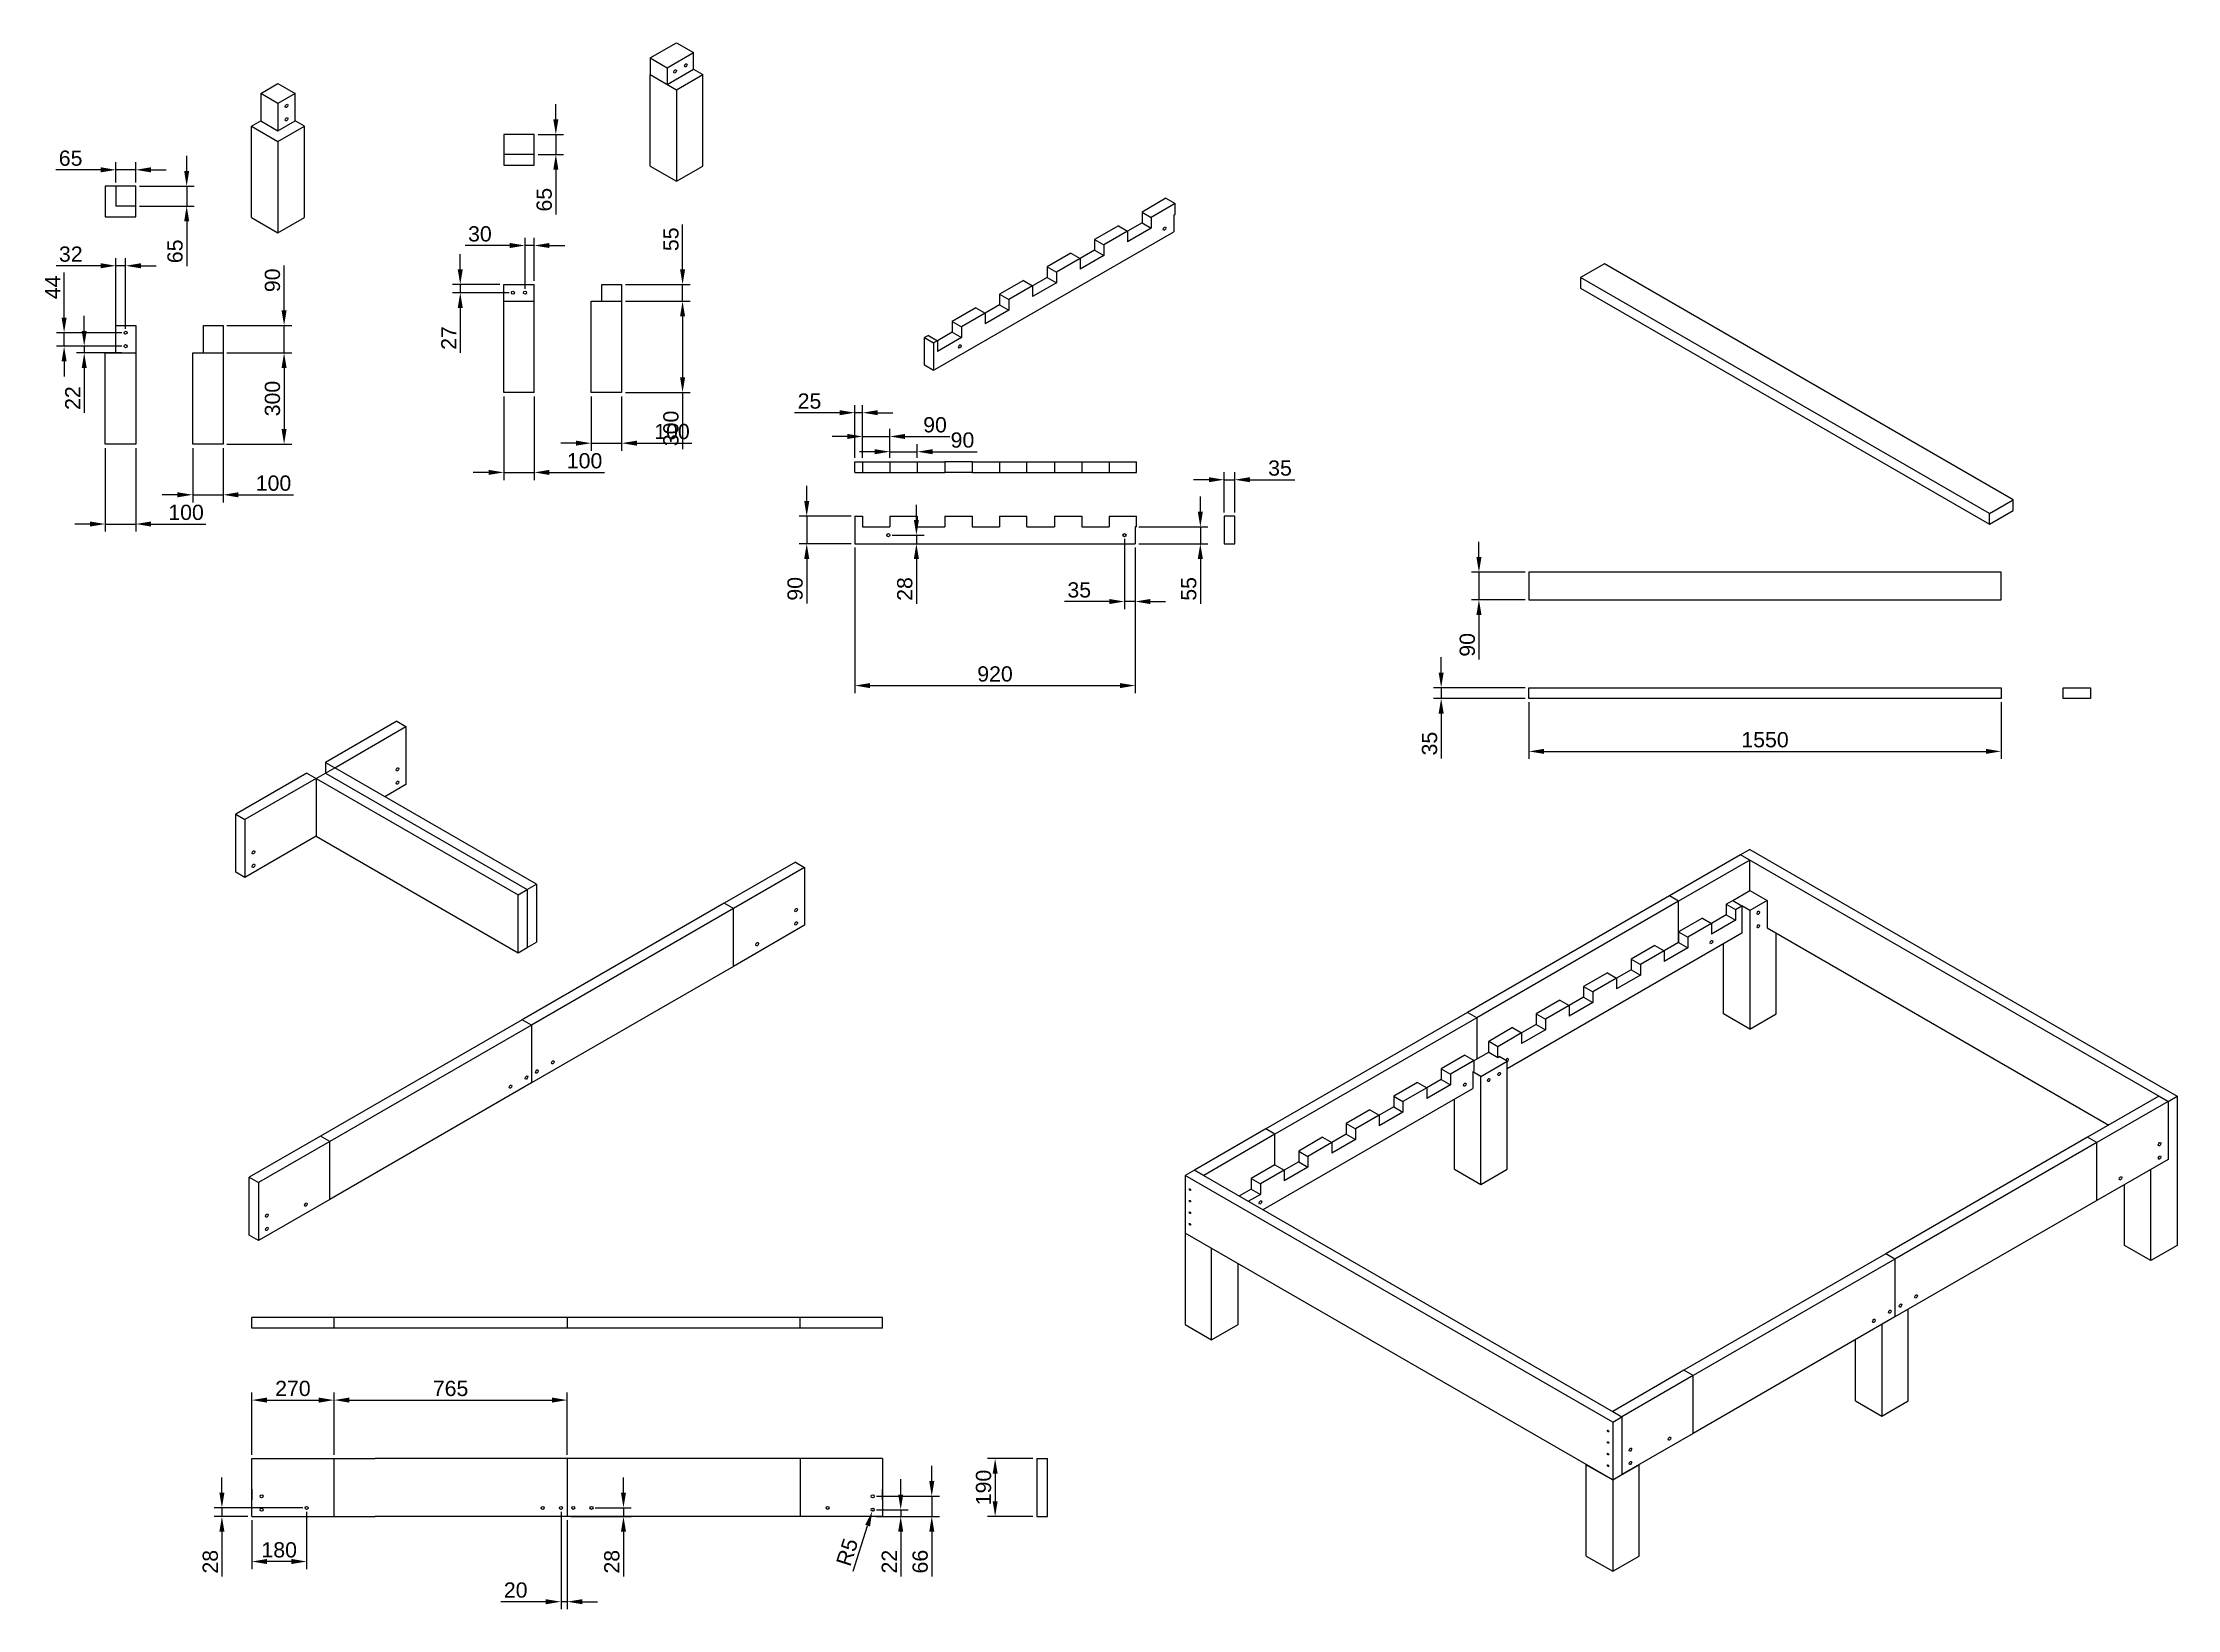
# Model space of a CAD drawing. Header units: millimetres. Extents: x 308 to 10062, y 153 to 8594.
# Drawn here: x 308 to 7314, y 153 to 5297 of the extents above; entities that cross this region are included whole.
import ezdxf

# ---------------------------------------------------------------- set-up
doc = ezdxf.new("R2010")
doc.units = ezdxf.units.MM
doc.styles.get("Standard").update_dxf_attribs({"font": 'arial.ttf'})
doc.dimstyles.new('Annotative', dxfattribs={"dimscale": 0, "dimtxt": 2.5, "dimasz": 2.5, "dimexe": 1.25, "dimexo": 0.625, "dimtad": 1, "dimtxsty": 'Standard', "dimcen": 2.5, "dimadec": 0, "dimazin": 0, "dimtfac": 1, "dimtmove": 0, "dimatfit": 3, "dimfxl": 1, "dimarcsym": 0})

# ---------------------------------------------------------------- blocks, each defined once
blk = doc.blocks.new('*D1')
at = {"color": 0, "lineweight": -2, "transparency": 16777216}
for p, q in [((994, 660.5), (994, 865)), ((1264, 660.5), (1264, 865)), ((1044, 840), (1214, 840))]:
    blk.add_line(p, q, dxfattribs=at)
at = {"color": 0, "transparency": 16777216}
for points in [[(1044, 848.3), (1044, 831.7), (994, 840)], [(1214, 848.3), (1214, 831.7), (1264, 840)]]:
    blk.add_solid(points, dxfattribs=at)
at = {"layer": 'Defpoints', "color": 0, "transparency": 16777216}
for p in [(1264, 840), (994, 648), (1264, 648)]:
    blk.add_point(p, dxfattribs=at)
at = {"color": 0, "transparency": 16777216, "insert": (1129, 878), "char_height": 50, "attachment_point": 5}
blk.add_mtext('270', dxfattribs=at)
blk = doc.blocks.new('*D2')
at = {"color": 0, "lineweight": -2, "transparency": 16777216}
for p, q in [((1264, 852.5), (1264, 865)), ((2029, 660.5), (2029, 865)), ((1314, 840), (1979, 840))]:
    blk.add_line(p, q, dxfattribs=at)
at = {"color": 0, "transparency": 16777216}
for points in [[(1314, 848.3), (1314, 831.7), (1264, 840)], [(1979, 848.3), (1979, 831.7), (2029, 840)]]:
    blk.add_solid(points, dxfattribs=at)
at = {"layer": 'Defpoints', "color": 0, "transparency": 16777216}
for p in [(1264, 840), (2029, 840), (2029, 648)]:
    blk.add_point(p, dxfattribs=at)
at = {"color": 0, "transparency": 16777216, "insert": (1646.5, 878), "char_height": 50, "attachment_point": 5}
blk.add_mtext('765', dxfattribs=at)
blk = doc.blocks.new('*D10')
at = {"color": 0, "lineweight": -2, "transparency": 16777216}
for p, q in [((3558.2, 648), (3409, 648)), ((3434, 598), (3434, 508)), ((3558.2, 458), (3409, 458))]:
    blk.add_line(p, q, dxfattribs=at)
at = {"color": 0, "transparency": 16777216}
for points in [[(3425.7, 598), (3442.3, 598), (3434, 648)], [(3425.7, 508), (3442.3, 508), (3434, 458)]]:
    blk.add_solid(points, dxfattribs=at)
at = {"layer": 'Defpoints', "color": 0, "transparency": 16777216}
for p in [(3570.7, 648), (3434, 458), (3570.7, 458)]:
    blk.add_point(p, dxfattribs=at)
at = {"color": 0, "transparency": 16777216, "insert": (3396, 553), "char_height": 50, "attachment_point": 5, "rotation": 90}
blk.add_mtext('190', dxfattribs=at)
blk = doc.blocks.new('*D13')
at = {"color": 0, "lineweight": -2, "transparency": 16777216}
for p, q in [((3124, 530), (3124, 580)), ((3044.5, 480), (3149, 480)), ((3044.5, 458), (3149, 458)), ((3124, 480), (3124, 458)), ((3124, 408), (3124, 261))]:
    blk.add_line(p, q, dxfattribs=at)
at = {"color": 0, "transparency": 16777216}
for points in [[(3115.7, 530), (3132.3, 530), (3124, 480)], [(3115.7, 408), (3132.3, 408), (3124, 458)]]:
    blk.add_solid(points, dxfattribs=at)
at = {"layer": 'Defpoints', "color": 0, "transparency": 16777216}
for p in [(3032, 480), (3032, 458), (3124, 458)]:
    blk.add_point(p, dxfattribs=at)
at = {"color": 0, "transparency": 16777216, "insert": (3086.4, 309.5), "char_height": 50, "attachment_point": 5, "rotation": 90}
blk.add_mtext('22', dxfattribs=at)
blk = doc.blocks.new('*D14')
at = {"color": 0, "lineweight": -2, "transparency": 16777216}
for p, q in [((3226, 574), (3226, 624)), ((3044.5, 524), (3251, 524)), ((3226, 524), (3226, 458)), ((3044.5, 458), (3251, 458)), ((3226, 408), (3226, 261.1))]:
    blk.add_line(p, q, dxfattribs=at)
at = {"color": 0, "transparency": 16777216}
for points in [[(3217.7, 574), (3234.3, 574), (3226, 524)], [(3217.7, 408), (3234.3, 408), (3226, 458)]]:
    blk.add_solid(points, dxfattribs=at)
at = {"layer": 'Defpoints', "color": 0, "transparency": 16777216}
for p in [(3032, 524), (3032, 458), (3226, 458)]:
    blk.add_point(p, dxfattribs=at)
at = {"color": 0, "transparency": 16777216, "insert": (3188, 309.6), "char_height": 50, "attachment_point": 5, "rotation": 90}
blk.add_mtext('66', dxfattribs=at)
blk = doc.blocks.new('*D15')
at = {"color": 0, "lineweight": -2, "transparency": 16777216}
for p, q in [((2968.5, 278.8), (3015.4, 427.6)), ((3032, 480), (3030.5, 475.2))]:
    blk.add_line(p, q, dxfattribs=at)
at = {"color": 0, "transparency": 16777216}
blk.add_solid([(3007.5, 430.1), (3023.4, 425), (3030.5, 475.2)], dxfattribs=at)
at = {"layer": 'Defpoints', "color": 0, "transparency": 16777216}
for p in [(3030.5, 475.2), (3032, 480)]:
    blk.add_point(p, dxfattribs=at)
at = {"color": 0, "transparency": 16777216, "insert": (2948.3, 340.8), "char_height": 50, "attachment_point": 5, "rotation": 72.47443}
blk.add_mtext('R5', dxfattribs=at)
blk = doc.blocks.new('*D16')
at = {"color": 0, "lineweight": -2, "transparency": 16777216}
for p, q in [((800, 3966), (800, 3787.5)), ((900, 3966), (900, 3787.5)), ((750, 3812.5), (700, 3812.5)), ((800, 3812.5), (900, 3812.5)), ((950, 3812.5), (1130.6, 3812.5))]:
    blk.add_line(p, q, dxfattribs=at)
at = {"color": 0, "transparency": 16777216}
for points in [[(750, 3820.8), (750, 3804.2), (800, 3812.5)], [(950, 3820.8), (950, 3804.2), (900, 3812.5)]]:
    blk.add_solid(points, dxfattribs=at)
at = {"layer": 'Defpoints', "color": 0, "transparency": 16777216}
for p in [(800, 3978.5), (900, 3978.5), (900, 3812.5)]:
    blk.add_point(p, dxfattribs=at)
at = {"color": 0, "transparency": 16777216, "insert": (1065.3, 3850.5), "char_height": 50, "attachment_point": 5}
blk.add_mtext('100', dxfattribs=at)
blk = doc.blocks.new('*D17')
at = {"color": 0, "lineweight": -2, "transparency": 16777216}
for p, q in [((912.5, 4278.5), (1125, 4278.5)), ((1100, 4228.5), (1100, 4028.5)), ((912.5, 3978.5), (1125, 3978.5))]:
    blk.add_line(p, q, dxfattribs=at)
at = {"color": 0, "transparency": 16777216}
for points in [[(1091.7, 4228.5), (1108.3, 4228.5), (1100, 4278.5)], [(1091.7, 4028.5), (1108.3, 4028.5), (1100, 3978.5)]]:
    blk.add_solid(points, dxfattribs=at)
at = {"layer": 'Defpoints', "color": 0, "transparency": 16777216}
for p in [(900, 4278.5), (900, 3978.5), (1100, 3978.5)]:
    blk.add_point(p, dxfattribs=at)
at = {"color": 0, "transparency": 16777216, "insert": (1062, 4128.5), "char_height": 50, "attachment_point": 5, "rotation": 90}
blk.add_mtext('300', dxfattribs=at)
blk = doc.blocks.new('*D18')
at = {"color": 0, "lineweight": -2, "transparency": 16777216}
for p, q in [((513, 3966), (513, 3691.5)), ((613, 3966), (613, 3691.5)), ((463, 3716.5), (413, 3716.5)), ((513, 3716.5), (613, 3716.5)), ((663, 3716.5), (843.6, 3716.5))]:
    blk.add_line(p, q, dxfattribs=at)
at = {"color": 0, "transparency": 16777216}
for points in [[(463, 3724.8), (463, 3708.2), (513, 3716.5)], [(663, 3724.8), (663, 3708.2), (613, 3716.5)]]:
    blk.add_solid(points, dxfattribs=at)
at = {"layer": 'Defpoints', "color": 0, "transparency": 16777216}
for p in [(513, 3978.5), (613, 3978.5), (613, 3716.5)]:
    blk.add_point(p, dxfattribs=at)
at = {"color": 0, "transparency": 16777216, "insert": (778.3, 3754.5), "char_height": 50, "attachment_point": 5}
blk.add_mtext('100', dxfattribs=at)
blk = doc.blocks.new('*D20')
at = {"color": 0, "lineweight": -2, "transparency": 16777216}
for p, q in [((1100, 4418.5), (1100, 4565)), ((912.5, 4368.5), (1125, 4368.5)), ((1100, 4278.5), (1100, 4368.5)), ((912.5, 4278.5), (1125, 4278.5)), ((1100, 4228.5), (1100, 4178.5))]:
    blk.add_line(p, q, dxfattribs=at)
at = {"color": 0, "transparency": 16777216}
for points in [[(1091.7, 4418.5), (1108.3, 4418.5), (1100, 4368.5)], [(1091.7, 4228.5), (1108.3, 4228.5), (1100, 4278.5)]]:
    blk.add_solid(points, dxfattribs=at)
at = {"layer": 'Defpoints', "color": 0, "transparency": 16777216}
for p in [(900, 4368.5), (1100, 4368.5), (900, 4278.5)]:
    blk.add_point(p, dxfattribs=at)
at = {"color": 0, "transparency": 16777216, "insert": (1062, 4516.7), "char_height": 50, "attachment_point": 5, "rotation": 90}
blk.add_mtext('90', dxfattribs=at)
blk = doc.blocks.new('*D21')
at = {"color": 0, "lineweight": -2, "transparency": 16777216}
for p, q in [((444, 4350.5), (444, 4400.5)), ((567.5, 4300.5), (419, 4300.5)), ((567.5, 4278.5), (419, 4278.5)), ((444, 4300.5), (444, 4278.5)), ((444, 4228.5), (444, 4081.5))]:
    blk.add_line(p, q, dxfattribs=at)
at = {"color": 0, "transparency": 16777216}
for points in [[(435.7, 4350.5), (452.3, 4350.5), (444, 4300.5)], [(435.7, 4228.5), (452.3, 4228.5), (444, 4278.5)]]:
    blk.add_solid(points, dxfattribs=at)
at = {"layer": 'Defpoints', "color": 0, "transparency": 16777216}
for p in [(444, 4278.5), (580, 4300.5), (580, 4278.5)]:
    blk.add_point(p, dxfattribs=at)
at = {"color": 0, "transparency": 16777216, "insert": (406.4, 4130), "char_height": 50, "attachment_point": 5, "rotation": 90}
blk.add_mtext('22', dxfattribs=at)
blk = doc.blocks.new('*D22')
at = {"color": 0, "lineweight": -2, "transparency": 16777216}
for p, q in [((378, 4394.5), (378, 4542.9)), ((567.5, 4344.5), (353, 4344.5)), ((378, 4300.5), (378, 4344.5)), ((567.5, 4300.5), (353, 4300.5)), ((378, 4250.5), (378, 4200.5))]:
    blk.add_line(p, q, dxfattribs=at)
at = {"color": 0, "transparency": 16777216}
for points in [[(369.7, 4394.5), (386.3, 4394.5), (378, 4344.5)], [(369.7, 4250.5), (386.3, 4250.5), (378, 4300.5)]]:
    blk.add_solid(points, dxfattribs=at)
at = {"layer": 'Defpoints', "color": 0, "transparency": 16777216}
for p in [(378, 4344.5), (580, 4344.5), (580, 4300.5)]:
    blk.add_point(p, dxfattribs=at)
at = {"color": 0, "transparency": 16777216, "insert": (340.5, 4493.7), "char_height": 50, "attachment_point": 5, "rotation": 90}
blk.add_mtext('44', dxfattribs=at)
blk = doc.blocks.new('*D23')
at = {"color": 0, "lineweight": -2, "transparency": 16777216}
for p, q in [((498, 4879.5), (350.7, 4879.5)), ((548, 4838), (548, 4904.5)), ((613, 4879.5), (548, 4879.5)), ((613, 4838), (613, 4904.5)), ((663, 4879.5), (713, 4879.5))]:
    blk.add_line(p, q, dxfattribs=at)
at = {"color": 0, "transparency": 16777216}
for points in [[(498, 4887.8), (498, 4871.2), (548, 4879.5)], [(663, 4887.8), (663, 4871.2), (613, 4879.5)]]:
    blk.add_solid(points, dxfattribs=at)
at = {"layer": 'Defpoints', "color": 0, "transparency": 16777216}
for p in [(548, 4879.5), (548, 4825.5), (613, 4825.5)]:
    blk.add_point(p, dxfattribs=at)
at = {"color": 0, "transparency": 16777216, "insert": (399.4, 4917.5), "char_height": 50, "attachment_point": 5}
blk.add_mtext('65', dxfattribs=at)
blk = doc.blocks.new('*D24')
at = {"color": 0, "lineweight": -2, "transparency": 16777216}
for p, q in [((780.3, 4875.5), (780.3, 4925.5)), ((625.5, 4825.5), (805.3, 4825.5)), ((780.3, 4825.5), (780.3, 4760.5)), ((625.5, 4760.5), (805.3, 4760.5)), ((780.3, 4710.5), (780.3, 4563.2))]:
    blk.add_line(p, q, dxfattribs=at)
at = {"color": 0, "transparency": 16777216}
for points in [[(772, 4875.5), (788.6, 4875.5), (780.3, 4825.5)], [(772, 4710.5), (788.6, 4710.5), (780.3, 4760.5)]]:
    blk.add_solid(points, dxfattribs=at)
at = {"layer": 'Defpoints', "color": 0, "transparency": 16777216}
for p in [(613, 4825.5), (613, 4760.5), (780.3, 4760.5)]:
    blk.add_point(p, dxfattribs=at)
at = {"color": 0, "transparency": 16777216, "insert": (742.3, 4611.9), "char_height": 50, "attachment_point": 5, "rotation": 90}
blk.add_mtext('65', dxfattribs=at)
blk = doc.blocks.new('*D25')
at = {"color": 0, "lineweight": -2, "transparency": 16777216}
for p, q in [((4898, 3229), (4898, 3279)), ((5173.5, 3179), (4873, 3179)), ((4898, 3179), (4898, 3144)), ((5173.5, 3144), (4873, 3144)), ((4898, 3094), (4898, 2947))]:
    blk.add_line(p, q, dxfattribs=at)
at = {"color": 0, "transparency": 16777216}
for points in [[(4889.7, 3229), (4906.3, 3229), (4898, 3179)], [(4889.7, 3094), (4906.3, 3094), (4898, 3144)]]:
    blk.add_solid(points, dxfattribs=at)
at = {"layer": 'Defpoints', "color": 0, "transparency": 16777216}
for p in [(5186, 3179), (4898, 3144), (5186, 3144)]:
    blk.add_point(p, dxfattribs=at)
at = {"color": 0, "transparency": 16777216, "insert": (4860, 2995.5), "char_height": 50, "attachment_point": 5, "rotation": 90}
blk.add_mtext('35', dxfattribs=at)
blk = doc.blocks.new('*D26')
at = {"color": 0, "lineweight": -2, "transparency": 16777216}
for p, q in [((5022, 3608), (5022, 3658)), ((5173.5, 3558), (4997, 3558)), ((5022, 3558), (5022, 3468)), ((5173.5, 3468), (4997, 3468)), ((5022, 3418), (5022, 3271.5))]:
    blk.add_line(p, q, dxfattribs=at)
at = {"color": 0, "transparency": 16777216}
for points in [[(5013.7, 3608), (5030.3, 3608), (5022, 3558)], [(5013.7, 3418), (5030.3, 3418), (5022, 3468)]]:
    blk.add_solid(points, dxfattribs=at)
at = {"layer": 'Defpoints', "color": 0, "transparency": 16777216}
for p in [(5186, 3558), (5022, 3468), (5186, 3468)]:
    blk.add_point(p, dxfattribs=at)
at = {"color": 0, "transparency": 16777216, "insert": (4984, 3319.8), "char_height": 50, "attachment_point": 5, "rotation": 90}
blk.add_mtext('90', dxfattribs=at)
blk = doc.blocks.new('*D27')
at = {"color": 0, "lineweight": -2, "transparency": 16777216}
for p, q in [((5186, 3131.5), (5186, 2945)), ((6736, 3131.5), (6736, 2945)), ((5236, 2970), (6686, 2970))]:
    blk.add_line(p, q, dxfattribs=at)
at = {"color": 0, "transparency": 16777216}
for points in [[(5236, 2978.3), (5236, 2961.7), (5186, 2970)], [(6686, 2978.3), (6686, 2961.7), (6736, 2970)]]:
    blk.add_solid(points, dxfattribs=at)
at = {"layer": 'Defpoints', "color": 0, "transparency": 16777216}
for p in [(5186, 3144), (6736, 3144), (6736, 2970)]:
    blk.add_point(p, dxfattribs=at)
at = {"color": 0, "transparency": 16777216, "insert": (5961, 3008), "char_height": 50, "attachment_point": 5}
blk.add_mtext('1550', dxfattribs=at)
blk = doc.blocks.new('*D38')
at = {"color": 0, "lineweight": -2, "transparency": 16777216}
for p, q in [((2108, 4135.5), (2108, 3957)), ((2208, 4135.5), (2208, 3957)), ((2058, 3982), (2008, 3982)), ((2108, 3982), (2208, 3982)), ((2258, 3982), (2438.6, 3982))]:
    blk.add_line(p, q, dxfattribs=at)
at = {"color": 0, "transparency": 16777216}
for points in [[(2058, 3990.3), (2058, 3973.7), (2108, 3982)], [(2258, 3990.3), (2258, 3973.7), (2208, 3982)]]:
    blk.add_solid(points, dxfattribs=at)
at = {"layer": 'Defpoints', "color": 0, "transparency": 16777216}
for p in [(2108, 4148), (2208, 4148), (2208, 3982)]:
    blk.add_point(p, dxfattribs=at)
at = {"color": 0, "transparency": 16777216, "insert": (2373.3, 4020), "char_height": 50, "attachment_point": 5}
blk.add_mtext('100', dxfattribs=at)
blk = doc.blocks.new('*D39')
at = {"color": 0, "lineweight": -2, "transparency": 16777216}
for p, q in [((2220.5, 4448), (2433, 4448)), ((2408, 4398), (2408, 4198)), ((2220.5, 4148), (2433, 4148)), ((2408, 4148), (2408, 3962.7))]:
    blk.add_line(p, q, dxfattribs=at)
at = {"color": 0, "transparency": 16777216}
for points in [[(2399.7, 4398), (2416.3, 4398), (2408, 4448)], [(2399.7, 4198), (2416.3, 4198), (2408, 4148)]]:
    blk.add_solid(points, dxfattribs=at)
at = {"layer": 'Defpoints', "color": 0, "transparency": 16777216}
for p in [(2208, 4448), (2208, 4148), (2408, 4148)]:
    blk.add_point(p, dxfattribs=at)
at = {"color": 0, "transparency": 16777216, "insert": (2370, 4030.4), "char_height": 50, "attachment_point": 5, "rotation": 90}
blk.add_mtext('300', dxfattribs=at)
blk = doc.blocks.new('*D40')
at = {"color": 0, "lineweight": -2, "transparency": 16777216}
for p, q in [((1821, 4135.5), (1821, 3861)), ((1921, 4135.5), (1921, 3861)), ((1771, 3886), (1721, 3886)), ((1821, 3886), (1921, 3886)), ((1971, 3886), (2151.6, 3886))]:
    blk.add_line(p, q, dxfattribs=at)
at = {"color": 0, "transparency": 16777216}
for points in [[(1771, 3894.3), (1771, 3877.7), (1821, 3886)], [(1971, 3894.3), (1971, 3877.7), (1921, 3886)]]:
    blk.add_solid(points, dxfattribs=at)
at = {"layer": 'Defpoints', "color": 0, "transparency": 16777216}
for p in [(1821, 4148), (1921, 4148), (1921, 3886)]:
    blk.add_point(p, dxfattribs=at)
at = {"color": 0, "transparency": 16777216, "insert": (2086.3, 3924), "char_height": 50, "attachment_point": 5}
blk.add_mtext('100', dxfattribs=at)
blk = doc.blocks.new('*D42')
at = {"color": 0, "lineweight": -2, "transparency": 16777216}
for p, q in [((2408, 4553), (2408, 4700)), ((2220.5, 4503), (2433, 4503)), ((2408, 4448), (2408, 4503)), ((2220.5, 4448), (2433, 4448)), ((2408, 4398), (2408, 4348))]:
    blk.add_line(p, q, dxfattribs=at)
at = {"color": 0, "transparency": 16777216}
for points in [[(2399.7, 4553), (2416.3, 4553), (2408, 4503)], [(2399.7, 4398), (2416.3, 4398), (2408, 4448)]]:
    blk.add_solid(points, dxfattribs=at)
at = {"layer": 'Defpoints', "color": 0, "transparency": 16777216}
for p in [(2208, 4503), (2408, 4503), (2208, 4448)]:
    blk.add_point(p, dxfattribs=at)
at = {"color": 0, "transparency": 16777216, "insert": (2370.1, 4651.5), "char_height": 50, "attachment_point": 5, "rotation": 90}
blk.add_mtext('55', dxfattribs=at)
blk = doc.blocks.new('*D46')
at = {"color": 0, "lineweight": -2, "transparency": 16777216}
for p, q in [((1992, 5045), (1992, 5095)), ((1933.5, 4995), (2017, 4995)), ((1992, 4995), (1992, 4930)), ((1933.5, 4930), (2017, 4930)), ((1992, 4880), (1992, 4732.7))]:
    blk.add_line(p, q, dxfattribs=at)
at = {"color": 0, "transparency": 16777216}
for points in [[(1983.7, 5045), (2000.3, 5045), (1992, 4995)], [(1983.7, 4880), (2000.3, 4880), (1992, 4930)]]:
    blk.add_solid(points, dxfattribs=at)
at = {"layer": 'Defpoints', "color": 0, "transparency": 16777216}
for p in [(1921, 4995), (1921, 4930), (1992, 4930)]:
    blk.add_point(p, dxfattribs=at)
at = {"color": 0, "transparency": 16777216, "insert": (1954, 4781.4), "char_height": 50, "attachment_point": 5, "rotation": 90}
blk.add_mtext('65', dxfattribs=at)
blk = doc.blocks.new('*D47')
at = {"color": 0, "lineweight": -2, "transparency": 16777216}
for p, q in [((1678.3, 4553), (1678.3, 4603)), ((1808.5, 4503), (1653.3, 4503)), ((1678.3, 4503), (1678.3, 4476)), ((1838.5, 4476), (1653.3, 4476)), ((1678.3, 4426), (1678.3, 4278.5))]:
    blk.add_line(p, q, dxfattribs=at)
at = {"color": 0, "transparency": 16777216}
for points in [[(1670, 4553), (1686.6, 4553), (1678.3, 4503)], [(1670, 4426), (1686.6, 4426), (1678.3, 4476)]]:
    blk.add_solid(points, dxfattribs=at)
at = {"layer": 'Defpoints', "color": 0, "transparency": 16777216}
for p in [(1821, 4503), (1678.3, 4476), (1851, 4476)]:
    blk.add_point(p, dxfattribs=at)
at = {"color": 0, "transparency": 16777216, "insert": (1640.7, 4327.3), "char_height": 50, "attachment_point": 5, "rotation": 90}
blk.add_mtext('27', dxfattribs=at)
blk = doc.blocks.new('*D48')
at = {"color": 0, "lineweight": -2, "transparency": 16777216}
for p, q in [((1841, 4631), (1694.6, 4631)), ((1891, 4488.5), (1891, 4656)), ((1921, 4631), (1891, 4631)), ((1921, 4515.5), (1921, 4656)), ((1971, 4631), (2021, 4631))]:
    blk.add_line(p, q, dxfattribs=at)
at = {"color": 0, "transparency": 16777216}
for points in [[(1841, 4639.3), (1841, 4622.7), (1891, 4631)], [(1971, 4639.3), (1971, 4622.7), (1921, 4631)]]:
    blk.add_solid(points, dxfattribs=at)
at = {"layer": 'Defpoints', "color": 0, "transparency": 16777216}
for p in [(1891, 4631), (1921, 4503), (1891, 4476)]:
    blk.add_point(p, dxfattribs=at)
at = {"color": 0, "transparency": 16777216, "insert": (1742.8, 4669), "char_height": 50, "attachment_point": 5}
blk.add_mtext('30', dxfattribs=at)
blk = doc.blocks.new('*D49')
at = {"color": 0, "lineweight": -2, "transparency": 16777216}
for p, q in [((2815.5, 3792), (2815.5, 3842)), ((2961, 3742), (2790.5, 3742)), ((2815.5, 3742), (2815.5, 3652)), ((2961, 3652), (2790.5, 3652)), ((2815.5, 3602), (2815.5, 3455.5))]:
    blk.add_line(p, q, dxfattribs=at)
at = {"color": 0, "transparency": 16777216}
for points in [[(2807.2, 3792), (2823.8, 3792), (2815.5, 3742)], [(2807.2, 3602), (2823.8, 3602), (2815.5, 3652)]]:
    blk.add_solid(points, dxfattribs=at)
at = {"layer": 'Defpoints', "color": 0, "transparency": 16777216}
for p in [(2973.5, 3742), (2815.5, 3652), (2973.5, 3652)]:
    blk.add_point(p, dxfattribs=at)
at = {"color": 0, "transparency": 16777216, "insert": (2777.5, 3503.8), "char_height": 50, "attachment_point": 5, "rotation": 90}
blk.add_mtext('90', dxfattribs=at)
blk = doc.blocks.new('*D50')
at = {"color": 0, "lineweight": -2, "transparency": 16777216}
for p, q in [((2973.5, 3639.5), (2973.5, 3161)), ((3893.5, 3639.5), (3893.5, 3161)), ((3023.5, 3186), (3843.5, 3186))]:
    blk.add_line(p, q, dxfattribs=at)
at = {"color": 0, "transparency": 16777216}
for points in [[(3023.5, 3194.3), (3023.5, 3177.7), (2973.5, 3186)], [(3843.5, 3194.3), (3843.5, 3177.7), (3893.5, 3186)]]:
    blk.add_solid(points, dxfattribs=at)
at = {"layer": 'Defpoints', "color": 0, "transparency": 16777216}
for p in [(2973.5, 3652), (3893.5, 3652), (3893.5, 3186)]:
    blk.add_point(p, dxfattribs=at)
at = {"color": 0, "transparency": 16777216, "insert": (3433.5, 3224), "char_height": 50, "attachment_point": 5}
blk.add_mtext('920', dxfattribs=at)
blk = doc.blocks.new('*D51')
at = {"color": 0, "lineweight": -2, "transparency": 16777216}
for p, q in [((2923.5, 4082), (2775.6, 4082)), ((2973.5, 3933.5), (2973.5, 4107)), ((2998.5, 4082), (2973.5, 4082)), ((2998.5, 3933.5), (2998.5, 4107)), ((3048.5, 4082), (3098.5, 4082))]:
    blk.add_line(p, q, dxfattribs=at)
at = {"color": 0, "transparency": 16777216}
for points in [[(2923.5, 4090.3), (2923.5, 4073.7), (2973.5, 4082)], [(3048.5, 4090.3), (3048.5, 4073.7), (2998.5, 4082)]]:
    blk.add_solid(points, dxfattribs=at)
at = {"layer": 'Defpoints', "color": 0, "transparency": 16777216}
for p in [(2973.5, 4082), (2973.5, 3921), (2998.5, 3921)]:
    blk.add_point(p, dxfattribs=at)
at = {"color": 0, "transparency": 16777216, "insert": (2824.6, 4120), "char_height": 50, "attachment_point": 5}
blk.add_mtext('25', dxfattribs=at)
blk = doc.blocks.new('*D52')
at = {"color": 0, "lineweight": -2, "transparency": 16777216}
for p, q in [((4107.5, 3757), (4107.5, 3807)), ((3906, 3707), (4132.5, 3707)), ((3906, 3652), (4132.5, 3652)), ((4107.5, 3707), (4107.5, 3652)), ((4107.5, 3602), (4107.5, 3455))]:
    blk.add_line(p, q, dxfattribs=at)
at = {"color": 0, "transparency": 16777216}
for points in [[(4099.2, 3757), (4115.8, 3757), (4107.5, 3707)], [(4099.2, 3602), (4115.8, 3602), (4107.5, 3652)]]:
    blk.add_solid(points, dxfattribs=at)
at = {"layer": 'Defpoints', "color": 0, "transparency": 16777216}
for p in [(3893.5, 3707), (3893.5, 3652), (4107.5, 3652)]:
    blk.add_point(p, dxfattribs=at)
at = {"color": 0, "transparency": 16777216, "insert": (4069.6, 3503.5), "char_height": 50, "attachment_point": 5, "rotation": 90}
blk.add_mtext('55', dxfattribs=at)
blk = doc.blocks.new('*D53')
at = {"color": 0, "lineweight": -2, "transparency": 16777216}
for p, q in [((2948.5, 4004), (2898.5, 4004)), ((2998.5, 3946), (2998.5, 4029)), ((2998.5, 4004), (3088.5, 4004)), ((3088.5, 3933.5), (3088.5, 4029)), ((3138.5, 4004), (3285, 4004))]:
    blk.add_line(p, q, dxfattribs=at)
at = {"color": 0, "transparency": 16777216}
for points in [[(2948.5, 4012.3), (2948.5, 3995.7), (2998.5, 4004)], [(3138.5, 4012.3), (3138.5, 3995.7), (3088.5, 4004)]]:
    blk.add_solid(points, dxfattribs=at)
at = {"layer": 'Defpoints', "color": 0, "transparency": 16777216}
for p in [(3088.5, 4004), (2998.5, 3933.5), (3088.5, 3921)]:
    blk.add_point(p, dxfattribs=at)
at = {"color": 0, "transparency": 16777216, "insert": (3236.7, 4042), "char_height": 50, "attachment_point": 5}
blk.add_mtext('90', dxfattribs=at)
blk = doc.blocks.new('*D54')
at = {"color": 0, "lineweight": -2, "transparency": 16777216}
for p, q in [((3038.5, 3954), (2988.5, 3954)), ((3088.5, 3946), (3088.5, 3979)), ((3088.5, 3954), (3178.5, 3954)), ((3178.5, 3933.5), (3178.5, 3979)), ((3228.5, 3954), (3375, 3954))]:
    blk.add_line(p, q, dxfattribs=at)
at = {"color": 0, "transparency": 16777216}
for points in [[(3038.5, 3962.3), (3038.5, 3945.7), (3088.5, 3954)], [(3228.5, 3962.3), (3228.5, 3945.7), (3178.5, 3954)]]:
    blk.add_solid(points, dxfattribs=at)
at = {"layer": 'Defpoints', "color": 0, "transparency": 16777216}
for p in [(3088.5, 3933.5), (3178.5, 3954), (3178.5, 3921)]:
    blk.add_point(p, dxfattribs=at)
at = {"color": 0, "transparency": 16777216, "insert": (3326.7, 3992), "char_height": 50, "attachment_point": 5}
blk.add_mtext('90', dxfattribs=at)
blk = doc.blocks.new('*D55')
at = {"color": 0, "lineweight": -2, "transparency": 16777216}
for p, q in [((4135.5, 3862), (4085.5, 3862)), ((4185.5, 3754.5), (4185.5, 3887)), ((4185.5, 3862), (4220.5, 3862)), ((4220.5, 3754.5), (4220.5, 3887)), ((4270.5, 3862), (4417.5, 3862))]:
    blk.add_line(p, q, dxfattribs=at)
at = {"color": 0, "transparency": 16777216}
for points in [[(4135.5, 3870.3), (4135.5, 3853.7), (4185.5, 3862)], [(4270.5, 3870.3), (4270.5, 3853.7), (4220.5, 3862)]]:
    blk.add_solid(points, dxfattribs=at)
at = {"layer": 'Defpoints', "color": 0, "transparency": 16777216}
for p in [(4220.5, 3862), (4185.5, 3742), (4220.5, 3742)]:
    blk.add_point(p, dxfattribs=at)
at = {"color": 0, "transparency": 16777216, "insert": (4369, 3900), "char_height": 50, "attachment_point": 5}
blk.add_mtext('35', dxfattribs=at)
blk = doc.blocks.new('*D57')
at = {"color": 0, "lineweight": -2, "transparency": 16777216}
for p, q in [((498, 4564.5), (351.9, 4564.5)), ((548, 4357), (548, 4589.5)), ((580, 4564.5), (548, 4564.5)), ((580, 4357), (580, 4589.5)), ((630, 4564.5), (680, 4564.5))]:
    blk.add_line(p, q, dxfattribs=at)
at = {"color": 0, "transparency": 16777216}
for points in [[(498, 4572.8), (498, 4556.2), (548, 4564.5)], [(630, 4572.8), (630, 4556.2), (580, 4564.5)]]:
    blk.add_solid(points, dxfattribs=at)
at = {"layer": 'Defpoints', "color": 0, "transparency": 16777216}
for p in [(548, 4564.5), (548, 4344.5), (580, 4344.5)]:
    blk.add_point(p, dxfattribs=at)
at = {"color": 0, "transparency": 16777216, "insert": (400, 4602.5), "char_height": 50, "attachment_point": 5}
blk.add_mtext('32', dxfattribs=at)
blk = doc.blocks.new('*D59')
at = {"color": 0, "lineweight": -2, "transparency": 16777216}
for p, q in [((2009, 473.5), (2009, 153)), ((2029, 445.5), (2029, 153)), ((1959, 178), (1811.7, 178)), ((2029, 178), (2009, 178)), ((2079, 178), (2129, 178))]:
    blk.add_line(p, q, dxfattribs=at)
at = {"color": 0, "transparency": 16777216}
for points in [[(1959, 186.3), (1959, 169.7), (2009, 178)], [(2079, 186.3), (2079, 169.7), (2029, 178)]]:
    blk.add_solid(points, dxfattribs=at)
at = {"layer": 'Defpoints', "color": 0, "transparency": 16777216}
for p in [(2009, 486), (2029, 458), (2009, 178)]:
    blk.add_point(p, dxfattribs=at)
at = {"color": 0, "transparency": 16777216, "insert": (1860.3, 216), "char_height": 50, "attachment_point": 5}
blk.add_mtext('20', dxfattribs=at)
blk = doc.blocks.new('*D60')
at = {"color": 0, "lineweight": -2, "transparency": 16777216}
for p, q in [((994, 445.5), (994, 285)), ((1174, 473.5), (1174, 285)), ((1124, 310), (1044, 310))]:
    blk.add_line(p, q, dxfattribs=at)
at = {"color": 0, "transparency": 16777216}
for points in [[(1044, 318.3), (1044, 301.7), (994, 310)], [(1124, 318.3), (1124, 301.7), (1174, 310)]]:
    blk.add_solid(points, dxfattribs=at)
at = {"layer": 'Defpoints', "color": 0, "transparency": 16777216}
for p in [(994, 458), (1174, 486), (994, 310)]:
    blk.add_point(p, dxfattribs=at)
at = {"color": 0, "transparency": 16777216, "insert": (1084, 348), "char_height": 50, "attachment_point": 5}
blk.add_mtext('180', dxfattribs=at)
blk = doc.blocks.new('*D62')
at = {"color": 0, "lineweight": -2, "transparency": 16777216}
for p, q in [((896, 536), (896, 586)), ((1161.5, 486), (871, 486)), ((981.5, 458), (871, 458)), ((896, 486), (896, 458)), ((896, 408), (896, 260.4))]:
    blk.add_line(p, q, dxfattribs=at)
at = {"color": 0, "transparency": 16777216}
for points in [[(887.7, 536), (904.3, 536), (896, 486)], [(887.7, 408), (904.3, 408), (896, 458)]]:
    blk.add_solid(points, dxfattribs=at)
at = {"layer": 'Defpoints', "color": 0, "transparency": 16777216}
for p in [(896, 458), (994, 458), (1174, 486)]:
    blk.add_point(p, dxfattribs=at)
at = {"color": 0, "transparency": 16777216, "insert": (858, 309.2), "char_height": 50, "attachment_point": 5, "rotation": 90}
blk.add_mtext('28', dxfattribs=at)
blk = doc.blocks.new('*D63')
at = {"color": 0, "lineweight": -2, "transparency": 16777216}
for p, q in [((2214, 536), (2214, 586)), ((2041.5, 458), (2239, 458)), ((2121.5, 486), (2239, 486)), ((2214, 486), (2214, 458)), ((2214, 408), (2214, 260.4))]:
    blk.add_line(p, q, dxfattribs=at)
at = {"color": 0, "transparency": 16777216}
for points in [[(2205.7, 536), (2222.3, 536), (2214, 486)], [(2205.7, 408), (2222.3, 408), (2214, 458)]]:
    blk.add_solid(points, dxfattribs=at)
at = {"layer": 'Defpoints', "color": 0, "transparency": 16777216}
for p in [(2029, 458), (2109, 486), (2214, 458)]:
    blk.add_point(p, dxfattribs=at)
at = {"color": 0, "transparency": 16777216, "insert": (2176, 309.2), "char_height": 50, "attachment_point": 5, "rotation": 90}
blk.add_mtext('28', dxfattribs=at)
blk = doc.blocks.new('*D64')
at = {"color": 0, "lineweight": -2, "transparency": 16777216}
for p, q in [((3858.5, 3667.5), (3858.5, 3437)), ((3893.5, 3639.5), (3893.5, 3437)), ((3808.5, 3462), (3661.5, 3462)), ((3893.5, 3462), (3858.5, 3462)), ((3943.5, 3462), (3993.5, 3462))]:
    blk.add_line(p, q, dxfattribs=at)
at = {"color": 0, "transparency": 16777216}
for points in [[(3808.5, 3470.3), (3808.5, 3453.7), (3858.5, 3462)], [(3943.5, 3470.3), (3943.5, 3453.7), (3893.5, 3462)]]:
    blk.add_solid(points, dxfattribs=at)
at = {"layer": 'Defpoints', "color": 0, "transparency": 16777216}
for p in [(3858.5, 3680), (3893.5, 3652), (3858.5, 3462)]:
    blk.add_point(p, dxfattribs=at)
at = {"color": 0, "transparency": 16777216, "insert": (3710, 3500), "char_height": 50, "attachment_point": 5}
blk.add_mtext('35', dxfattribs=at)
blk = doc.blocks.new('*D65')
at = {"color": 0, "lineweight": -2, "transparency": 16777216}
for p, q in [((3175.5, 3730), (3175.5, 3780)), ((2986, 3652), (3200.5, 3652)), ((3096, 3680), (3200.5, 3680)), ((3175.5, 3680), (3175.5, 3652)), ((3175.5, 3602), (3175.5, 3454.4))]:
    blk.add_line(p, q, dxfattribs=at)
at = {"color": 0, "transparency": 16777216}
for points in [[(3167.2, 3730), (3183.8, 3730), (3175.5, 3680)], [(3167.2, 3602), (3183.8, 3602), (3175.5, 3652)]]:
    blk.add_solid(points, dxfattribs=at)
at = {"layer": 'Defpoints', "color": 0, "transparency": 16777216}
for p in [(2973.5, 3652), (3083.5, 3680), (3175.5, 3652)]:
    blk.add_point(p, dxfattribs=at)
at = {"color": 0, "transparency": 16777216, "insert": (3137.5, 3503.2), "char_height": 50, "attachment_point": 5, "rotation": 90}
blk.add_mtext('28', dxfattribs=at)

msp = doc.modelspace()

# ---------------------------------------------------------------- linework, layer by layer
for p, q in [((2301.397, 5247), (2388, 5297)), ((2357.689, 5214.5), (2444.292, 5264.5)), ((2388, 5297), (2444.292, 5264.5)), ((2444.292, 5209.5), (2444.292, 5264.5)), ((2301.397, 5247), (2357.689, 5214.5)), ((2301.397, 5247), (2301.397, 5192)), ((2301.397, 4892), (2301.397, 5192)), ((2301.397, 5192), (2388, 5142)), ((2357.689, 5214.5), (2357.689, 5159.5)), ((2357.689, 5159.5), (2444.292, 5209.5)), ((2388, 5142), (2474.603, 5192)), ((2444.292, 5209.5), (2474.603, 5192)), ((2474.603, 4892), (2474.603, 5192)), ((1023.708, 5130), (1080, 5162.5)), ((1080, 5097.5), (1023.708, 5130)), ((1023.708, 5130), (1023.708, 5040)), ((1080, 5162.5), (1136.292, 5130)), ((1136.292, 5130), (1080, 5097.5)), ((1136.292, 5040), (1136.292, 5130)), ((2388, 5142), (2388, 4842)), ((1080, 5097.5), (1080, 5007.5)), ((993.397, 5022.5), (1023.708, 5040)), ((993.397, 4722.5), (993.397, 5022.5)), ((993.397, 5022.5), (1080, 4972.5)), ((1023.708, 5040), (1080, 5007.5)), ((1080, 5007.5), (1136.292, 5040)), ((1080, 4972.5), (1166.603, 5022.5)), ((1166.603, 5022.5), (1136.292, 5040)), ((1166.603, 4722.5), (1166.603, 5022.5)), ((1921, 4995), (1821, 4995)), ((1821, 4995), (1821, 4895)), ((1921, 4895), (1921, 4995)), ((1080, 4972.5), (1080, 4672.5)), ((1921, 4930), (1821, 4930)), ((1821, 4895), (1921, 4895)), ((2301.397, 4892), (2388, 4842)), ((2388, 4842), (2474.603, 4892)), ((613, 4825.5), (513, 4825.5)), ((513, 4825.5), (513, 4725.5)), ((548, 4825.5), (548, 4760.5)), ((613, 4725.5), (613, 4825.5)), ((3994.263, 4786), (3916.32, 4741)), ((4024.573, 4768.5), (3946.631, 4723.5)), ((3994.263, 4786), (4024.573, 4768.5)), ((4024.573, 4733.5), (4024.573, 4768.5)), ((513, 4725.5), (613, 4725.5)), ((613, 4760.5), (548, 4760.5)), ((993.397, 4722.5), (1080, 4672.5)), ((1080, 4672.5), (1166.603, 4722.5)), ((3838.378, 4696), (3760.436, 4651)), ((3838.378, 4696), (3868.689, 4678.5)), ((3916.32, 4706), (3868.689, 4678.5)), ((3916.32, 4741), (3946.631, 4723.5)), ((3916.32, 4741), (3916.32, 4706)), ((3916.32, 4706), (3946.631, 4688.5)), ((3946.631, 4723.5), (3946.631, 4688.5)), ((4020.243, 4731), (4024.573, 4733.5)), ((4020.243, 4731), (4020.243, 4676)), ((3236.49, 4223.5), (4020.243, 4676)), ((3760.436, 4651), (3790.747, 4633.5)), ((3760.436, 4651), (3760.436, 4616)), ((3868.689, 4678.5), (3790.747, 4633.5)), ((3790.747, 4633.5), (3790.747, 4598.5)), ((3946.631, 4688.5), (3868.689, 4643.5)), ((3868.689, 4678.5), (3868.689, 4643.5)), ((3682.493, 4606), (3604.551, 4561)), ((3604.551, 4561), (3634.862, 4543.5)), ((3604.551, 4561), (3604.551, 4526)), ((3712.804, 4588.5), (3634.862, 4543.5)), ((3682.493, 4606), (3712.804, 4588.5)), ((3760.436, 4616), (3712.804, 4588.5)), ((3790.747, 4598.5), (3712.804, 4553.5)), ((3712.804, 4588.5), (3712.804, 4553.5)), ((3760.436, 4616), (3790.747, 4598.5)), ((5433.603, 4571), (5355.661, 4526)), ((6775.942, 3796), (5433.603, 4571)), ((1821, 4448), (1821, 4503)), ((1821, 4503), (1921, 4503)), ((1921, 4448), (1921, 4503)), ((2143, 4448), (2143, 4503)), ((2143, 4503), (2208, 4503)), ((2208, 4503), (2208, 4148)), ((3526.609, 4516), (3448.667, 4471)), ((3556.92, 4498.5), (3478.977, 4453.5)), ((3526.609, 4516), (3556.92, 4498.5)), ((3604.551, 4526), (3556.92, 4498.5)), ((3634.862, 4508.5), (3556.92, 4463.5)), ((3556.92, 4498.5), (3556.92, 4463.5)), ((3604.551, 4526), (3634.862, 4508.5)), ((3634.862, 4543.5), (3634.862, 4508.5)), ((5355.661, 4526), (5355.661, 4491)), ((6698, 3751), (5355.661, 4526)), ((5355.661, 4491), (6698, 3716)), ((1821, 4148), (1821, 4448)), ((1821, 4448), (1856, 4448)), ((1856, 4448), (1921, 4448)), ((1921, 4148), (1921, 4448)), ((2108, 4148), (2108, 4448)), ((2108, 4448), (2143, 4448)), ((2143, 4448), (2208, 4448)), ((3370.724, 4426), (3292.782, 4381)), ((3370.724, 4426), (3401.035, 4408.5)), ((3448.667, 4436), (3401.035, 4408.5)), ((3478.977, 4418.5), (3401.035, 4373.5)), ((3448.667, 4471), (3478.977, 4453.5)), ((3448.667, 4471), (3448.667, 4436)), ((3448.667, 4436), (3478.977, 4418.5)), ((3478.977, 4453.5), (3478.977, 4418.5)), ((548, 4278.5), (548, 4368.5)), ((548, 4368.5), (613, 4368.5)), ((613, 4368.5), (613, 3978.5)), ((835, 4278.5), (835, 4368.5)), ((835, 4368.5), (900, 4368.5)), ((900, 4368.5), (900, 3978.5)), ((3292.782, 4346), (3245.151, 4318.5)), ((3292.782, 4381), (3323.093, 4363.5)), ((3292.782, 4381), (3292.782, 4346)), ((3292.782, 4346), (3323.093, 4328.5)), ((3401.035, 4408.5), (3323.093, 4363.5)), ((3323.093, 4363.5), (3323.093, 4328.5)), ((3401.035, 4408.5), (3401.035, 4373.5)), ((513, 3978.5), (513, 4278.5)), ((513, 4278.5), (548, 4278.5)), ((548, 4278.5), (613, 4278.5)), ((800, 3978.5), (800, 4278.5)), ((800, 4278.5), (835, 4278.5)), ((835, 4278.5), (900, 4278.5)), ((3214.84, 4336), (3201.849, 4328.5)), ((3201.849, 4238.5), (3201.849, 4328.5)), ((3201.849, 4328.5), (3232.16, 4311)), ((3214.84, 4336), (3245.151, 4318.5)), ((3245.151, 4318.5), (3232.16, 4311)), ((3232.16, 4311), (3232.16, 4221)), ((3323.093, 4328.5), (3245.151, 4283.5)), ((3245.151, 4318.5), (3245.151, 4283.5)), ((3232.16, 4221), (3201.849, 4238.5)), ((1921, 4148), (1821, 4148)), ((2208, 4148), (2108, 4148)), ((613, 3978.5), (513, 3978.5)), ((900, 3978.5), (800, 3978.5)), ((2973.5, 3886), (2973.5, 3921)), ((2973.5, 3921), (2998.5, 3921)), ((2973.5, 3886), (2998.5, 3886)), ((2998.5, 3921), (2998.5, 3886)), ((2998.5, 3921), (3088.5, 3921)), ((2998.5, 3886), (3088.5, 3886)), ((3088.5, 3921), (3088.5, 3886)), ((3088.5, 3921), (3178.5, 3921)), ((3088.5, 3886), (3178.5, 3886)), ((3178.5, 3921), (3178.5, 3886)), ((3178.5, 3921), (3268.5, 3921)), ((3178.5, 3886), (3268.5, 3886)), ((3268.5, 3921), (3268.5, 3886)), ((3358.5, 3921), (3268.5, 3921)), ((3358.5, 3886), (3268.5, 3886)), ((3358.5, 3921), (3358.5, 3886)), ((3358.5, 3921), (3448.5, 3921)), ((3358.5, 3886), (3448.5, 3886)), ((3448.5, 3921), (3448.5, 3886)), ((3448.5, 3921), (3448.5, 3921)), ((3448.5, 3921), (3538.5, 3921)), ((3448.5, 3886), (3448.5, 3886)), ((3448.5, 3886), (3538.5, 3886)), ((3538.5, 3886), (3538.5, 3921)), ((3538.5, 3921), (3628.5, 3921)), ((3538.5, 3886), (3628.5, 3886)), ((3628.5, 3921), (3628.5, 3886)), ((3628.5, 3921), (3718.5, 3921)), ((3628.5, 3886), (3718.5, 3886)), ((3718.5, 3921), (3718.5, 3886)), ((3718.5, 3921), (3808.5, 3921)), ((3718.5, 3886), (3808.5, 3886)), ((3808.5, 3921), (3808.5, 3886)), ((3808.5, 3921), (3898.5, 3921)), ((3808.5, 3886), (3898.5, 3886)), ((3898.5, 3886), (3898.5, 3921)), ((6698, 3751), (6775.942, 3796)), ((6775.942, 3761), (6775.942, 3796)), ((2973.5, 3742), (2973.5, 3652)), ((2973.5, 3742), (2998.5, 3742)), ((2998.5, 3742), (2998.5, 3707)), ((3088.5, 3742), (3178.5, 3742)), ((3088.5, 3742), (3088.5, 3707)), ((3178.5, 3742), (3178.5, 3707)), ((3268.5, 3742), (3358.5, 3742)), ((3268.5, 3742), (3268.5, 3707)), ((3358.5, 3742), (3358.5, 3707)), ((3448.5, 3742), (3538.5, 3742)), ((3448.5, 3742), (3448.5, 3707)), ((3538.5, 3707), (3538.5, 3742)), ((3628.5, 3742), (3718.5, 3742)), ((3628.5, 3742), (3628.5, 3707)), ((3718.5, 3742), (3718.5, 3707)), ((3808.5, 3742), (3898.5, 3742)), ((3808.5, 3742), (3808.5, 3707)), ((3898.5, 3707), (3898.5, 3742)), ((4220.5, 3742), (4185.5, 3742)), ((4185.5, 3742), (4185.5, 3652)), ((4220.5, 3652), (4220.5, 3742)), ((6698, 3716), (6775.942, 3761)), ((6698, 3716), (6698, 3751)), ((2973.5, 3652), (3893.5, 3652)), ((2998.5, 3707), (3088.5, 3707)), ((3178.5, 3707), (3268.5, 3707)), ((3358.5, 3707), (3448.5, 3707)), ((3448.5, 3707), (3448.5, 3707)), ((3538.5, 3707), (3628.5, 3707)), ((3718.5, 3707), (3808.5, 3707)), ((3898.5, 3707), (3893.5, 3707)), ((3893.5, 3707), (3893.5, 3652)), ((4185.5, 3652), (4220.5, 3652)), ((6736, 3558), (5186, 3558)), ((5186, 3558), (5186, 3468)), ((6736, 3468), (6736, 3558)), ((5186, 3468), (6736, 3468)), ((5186, 3144), (5186, 3179)), ((5186, 3179), (6736, 3179)), ((6736, 3179), (6736, 3144)), ((6939.55, 3179), (7029.55, 3179)), ((6939.55, 3144), (6939.55, 3179)), ((7029.55, 3179), (7029.55, 3144)), ((6736, 3144), (5186, 3144)), ((7029.55, 3144), (6939.55, 3144)), ((1469.67, 3068.669), (1235.843, 2933.669)), ((1266.154, 2916.169), (1499.981, 3051.169)), ((1469.67, 3068.669), (1499.981, 3051.169)), ((1499.981, 3051.169), (1499.981, 2861.169)), ((1175.221, 2898.669), (941.395, 2763.669)), ((1205.532, 2881.169), (971.705, 2746.169)), ((1175.221, 2898.669), (1205.532, 2881.169)), ((1205.532, 2881.169), (1235.843, 2898.669)), ((1205.532, 2881.169), (1205.532, 2691.169)), ((1205.532, 2881.169), (1868.042, 2498.669)), ((1235.843, 2933.669), (1266.154, 2916.169)), ((1235.843, 2933.669), (1235.843, 2898.669)), ((1235.843, 2898.669), (1266.154, 2916.169)), ((1235.843, 2898.669), (1898.353, 2516.169)), ((1928.663, 2533.669), (1266.154, 2916.169)), ((1499.981, 2861.169), (1430.699, 2821.169)), ((941.395, 2573.669), (941.395, 2763.669)), ((941.395, 2763.669), (971.705, 2746.169)), ((971.705, 2746.169), (971.705, 2556.169)), ((1205.532, 2691.169), (971.705, 2556.169)), ((1205.532, 2691.169), (1868.042, 2308.669)), ((2778.362, 2606.5), (2544.535, 2471.5)), ((2778.362, 2606.5), (2808.673, 2589)), ((5880.983, 2630.339), (5647.157, 2495.339)), ((5911.294, 2612.839), (5677.468, 2477.839)), ((5911.294, 2647.839), (5880.983, 2630.339)), ((5911.294, 2612.839), (5880.983, 2630.339)), ((7283.945, 1820.339), (5880.983, 2630.339)), ((5911.294, 2647.839), (7314.256, 1837.839)), ((5911.294, 2512.839), (5911.294, 2612.839)), ((971.705, 2556.169), (941.395, 2573.669)), ((1898.353, 2516.169), (1928.663, 2533.669)), ((1928.663, 2533.669), (1928.663, 2343.669)), ((2808.673, 2589), (2574.846, 2454)), ((2808.673, 2589), (2808.673, 2399)), ((1868.042, 2498.669), (1898.353, 2516.169)), ((1868.042, 2308.669), (1868.042, 2498.669)), ((2544.535, 2471.5), (1882.025, 2089)), ((1898.353, 2516.169), (1898.353, 2326.169)), ((2574.846, 2454), (1912.336, 2071.5)), ((2574.846, 2454), (2544.535, 2471.5)), ((2574.846, 2264), (2574.846, 2454)), ((5647.157, 2495.339), (4984.647, 2112.839)), ((5677.468, 2477.839), (5014.958, 2095.339)), ((5677.468, 2477.839), (5647.157, 2495.339)), ((5677.468, 2342.839), (5677.468, 2477.839)), ((5833.352, 2467.839), (5855.003, 2480.339)), ((5833.352, 2467.839), (5863.663, 2450.339)), ((5833.352, 2467.839), (5833.352, 2432.839)), ((5855.003, 2480.339), (5911.294, 2512.839)), ((5855.003, 2480.339), (5885.314, 2462.839)), ((5863.663, 2450.339), (5885.314, 2462.839)), ((5911.294, 2447.839), (5885.314, 2462.839)), ((5885.314, 2462.839), (5885.314, 2372.839)), ((5911.294, 2512.839), (5967.586, 2480.339)), ((5967.586, 2480.339), (5911.294, 2447.839)), ((5967.586, 2480.339), (5967.586, 2390.339)), ((2808.673, 2399), (2574.846, 2264)), ((5755.41, 2422.839), (5677.468, 2377.839)), ((5785.721, 2405.339), (5707.778, 2360.339)), ((5755.41, 2422.839), (5785.721, 2405.339)), ((5833.352, 2432.839), (5785.721, 2405.339)), ((5863.663, 2415.339), (5785.721, 2370.339)), ((5785.721, 2405.339), (5785.721, 2370.339)), ((5833.352, 2432.839), (5863.663, 2415.339)), ((5863.663, 2450.339), (5863.663, 2415.339)), ((5911.294, 2447.839), (5911.294, 2057.839)), ((5967.586, 2390.339), (7089.089, 1742.839)), ((1868.042, 2308.669), (1898.353, 2326.169)), ((1898.353, 2326.169), (1928.663, 2343.669)), ((5885.314, 2372.839), (5114.551, 1927.839)), ((5599.525, 2332.839), (5521.583, 2287.839)), ((5629.836, 2315.339), (5551.894, 2270.339)), ((5599.525, 2332.839), (5629.836, 2315.339)), ((5677.468, 2342.839), (5629.836, 2315.339)), ((5707.778, 2325.339), (5629.836, 2280.339)), ((5629.836, 2315.339), (5629.836, 2280.339)), ((5677.468, 2377.839), (5707.778, 2360.339)), ((5677.468, 2377.839), (5677.468, 2342.839)), ((5677.468, 2342.839), (5707.778, 2325.339)), ((5707.778, 2360.339), (5707.778, 2325.339)), ((5824.692, 2107.839), (5824.692, 2337.839)), ((5997.897, 2107.839), (5997.897, 2372.839)), ((2574.846, 2264), (1912.336, 1881.5)), ((5443.641, 2242.839), (5365.698, 2197.839)), ((5443.641, 2242.839), (5473.952, 2225.339)), ((5521.583, 2252.839), (5473.952, 2225.339)), ((5521.583, 2287.839), (5551.894, 2270.339)), ((5521.583, 2287.839), (5521.583, 2252.839)), ((5521.583, 2252.839), (5551.894, 2235.339)), ((5551.894, 2270.339), (5551.894, 2235.339)), ((5365.698, 2197.839), (5396.009, 2180.339)), ((5365.698, 2197.839), (5365.698, 2162.839)), ((5473.952, 2225.339), (5396.009, 2180.339)), ((5396.009, 2180.339), (5396.009, 2145.339)), ((5551.894, 2235.339), (5473.952, 2190.339)), ((5473.952, 2225.339), (5473.952, 2190.339)), ((4984.647, 2112.839), (4322.138, 1730.339)), ((5014.958, 2095.339), (4984.647, 2112.839)), ((5287.756, 2152.839), (5209.814, 2107.839)), ((5209.814, 2107.839), (5240.125, 2090.339)), ((5209.814, 2107.839), (5209.814, 2072.839)), ((5318.067, 2135.339), (5240.125, 2090.339)), ((5287.756, 2152.839), (5318.067, 2135.339)), ((5365.698, 2162.839), (5318.067, 2135.339)), ((5396.009, 2145.339), (5318.067, 2100.339)), ((5318.067, 2135.339), (5318.067, 2100.339)), ((5365.698, 2162.839), (5396.009, 2145.339)), ((5911.294, 2057.839), (5824.692, 2107.839)), ((5911.294, 2057.839), (5997.897, 2107.839)), ((1882.025, 2089), (1219.516, 1706.5)), ((1912.336, 2071.5), (1249.827, 1689)), ((1912.336, 2071.5), (1882.025, 2089)), ((1912.336, 2071.5), (1912.336, 1881.5)), ((5014.958, 2095.339), (4352.449, 1712.839)), ((5014.958, 2095.339), (5014.958, 1960.339)), ((5131.872, 2062.839), (5053.929, 2017.839)), ((5162.182, 2045.339), (5084.24, 2000.339)), ((5131.872, 2062.839), (5162.182, 2045.339)), ((5209.814, 2072.839), (5162.182, 2045.339)), ((5240.125, 2055.339), (5162.182, 2010.339)), ((5162.182, 2045.339), (5162.182, 2010.339)), ((5209.814, 2072.839), (5240.125, 2055.339)), ((5240.125, 2090.339), (5240.125, 2055.339)), ((4975.987, 1972.839), (4898.045, 1927.839)), ((4971.657, 1935.339), (5053.929, 1982.839)), ((4975.987, 1972.839), (5006.298, 1955.339)), ((5053.929, 1982.839), (5053.929, 2017.839)), ((5084.24, 2000.339), (5053.929, 2017.839)), ((5053.929, 1982.839), (5084.24, 1965.339)), ((5084.24, 1965.339), (5084.24, 2000.339)), ((5084.24, 1965.339), (5088.57, 1967.839)), ((5114.551, 1952.839), (5088.57, 1967.839)), ((4898.045, 1892.839), (4850.413, 1865.339)), ((4898.045, 1927.839), (4928.356, 1910.339)), ((4898.045, 1927.839), (4898.045, 1892.839)), ((4898.045, 1892.839), (4928.356, 1875.339)), ((5006.298, 1955.339), (4928.356, 1910.339)), ((4928.356, 1910.339), (4928.356, 1875.339)), ((5001.968, 1917.839), (5006.298, 1920.339)), ((5027.948, 1902.839), (5001.968, 1917.839)), ((5001.968, 1917.839), (5001.968, 1862.839)), ((5006.298, 1920.339), (5006.298, 1955.339)), ((5027.948, 1902.839), (5114.551, 1952.839)), ((5027.948, 1547.839), (5027.948, 1902.839)), ((5114.551, 1597.839), (5114.551, 1952.839)), ((1912.336, 1881.5), (1249.827, 1499)), ((4313.477, 1465.339), (5001.968, 1862.839)), ((4820.102, 1882.839), (4742.16, 1837.839)), ((4742.16, 1837.839), (4772.471, 1820.339)), ((4742.16, 1837.839), (4742.16, 1802.839)), ((4850.413, 1865.339), (4772.471, 1820.339)), ((4820.102, 1882.839), (4850.413, 1865.339)), ((4928.356, 1875.339), (4850.413, 1830.339)), ((4850.413, 1865.339), (4850.413, 1830.339)), ((4941.346, 1597.839), (4941.346, 1827.839)), ((7253.634, 1837.839), (7019.807, 1702.839)), ((7253.634, 1837.839), (7283.945, 1820.339)), ((7283.945, 1820.339), (7314.256, 1837.839)), ((7314.256, 1837.839), (7314.256, 1647.839)), ((4664.218, 1792.839), (4586.275, 1747.839)), ((4694.529, 1775.339), (4616.586, 1730.339)), ((4664.218, 1792.839), (4694.529, 1775.339)), ((4742.16, 1802.839), (4694.529, 1775.339)), ((4772.471, 1785.339), (4694.529, 1740.339)), ((4694.529, 1775.339), (4694.529, 1740.339)), ((4742.16, 1802.839), (4772.471, 1785.339)), ((4772.471, 1820.339), (4772.471, 1785.339)), ((7283.945, 1820.339), (7050.118, 1685.339)), ((7283.945, 1820.339), (7283.945, 1630.339)), ((1219.516, 1706.5), (985.689, 1571.5)), ((1249.827, 1689), (1016, 1554)), ((1219.516, 1706.5), (1219.516, 1706.5)), ((1249.827, 1689), (1219.516, 1706.5)), ((1249.827, 1689), (1249.827, 1689)), ((1249.827, 1499), (1249.827, 1689)), ((4322.138, 1730.339), (4088.311, 1595.339)), ((4352.449, 1712.839), (4118.622, 1577.839)), ((4322.138, 1730.339), (4322.138, 1730.339)), ((4352.449, 1712.839), (4322.138, 1730.339)), ((4352.449, 1712.839), (4352.449, 1712.839)), ((4352.449, 1612.839), (4352.449, 1712.839)), ((4508.333, 1702.839), (4430.391, 1657.839)), ((4538.644, 1685.339), (4460.702, 1640.339)), ((4508.333, 1702.839), (4538.644, 1685.339)), ((4586.275, 1712.839), (4538.644, 1685.339)), ((4616.586, 1695.339), (4538.644, 1650.339)), ((4538.644, 1685.339), (4538.644, 1650.339)), ((4586.275, 1747.839), (4616.586, 1730.339)), ((4586.275, 1747.839), (4586.275, 1712.839)), ((4586.275, 1712.839), (4616.586, 1695.339)), ((4616.586, 1730.339), (4616.586, 1695.339)), ((7019.807, 1702.839), (6357.297, 1320.339)), ((7050.118, 1685.339), (6387.608, 1302.839)), ((7050.118, 1685.339), (7019.807, 1702.839)), ((7050.118, 1495.339), (7050.118, 1685.339)), ((4352.449, 1612.839), (4274.506, 1567.839)), ((4352.449, 1612.839), (4382.76, 1595.339)), ((4430.391, 1622.839), (4382.76, 1595.339)), ((4430.391, 1657.839), (4460.702, 1640.339)), ((4430.391, 1657.839), (4430.391, 1622.839)), ((4430.391, 1622.839), (4460.702, 1605.339)), ((4460.702, 1640.339), (4460.702, 1605.339)), ((7283.945, 1630.339), (7050.118, 1495.339)), ((7314.256, 1647.839), (7314.256, 1347.839)), ((985.689, 1381.5), (985.689, 1571.5)), ((985.689, 1571.5), (1016, 1554)), ((1016, 1554), (1016, 1364)), ((4088.311, 1595.339), (4058, 1577.839)), ((5460.961, 767.839), (4058, 1577.839)), ((4058, 1577.839), (4058, 1387.839)), ((4118.622, 1577.839), (4088.311, 1595.339)), ((4088.311, 1595.339), (5491.272, 785.339)), ((4274.506, 1567.839), (4304.817, 1550.339)), ((4274.506, 1567.839), (4274.506, 1532.839)), ((4382.76, 1595.339), (4304.817, 1550.339)), ((4304.817, 1550.339), (4304.817, 1515.339)), ((4460.702, 1605.339), (4382.76, 1560.339)), ((4382.76, 1595.339), (4382.76, 1560.339)), ((4941.346, 1597.839), (5027.948, 1547.839)), ((5027.948, 1547.839), (5114.551, 1597.839)), ((7141.05, 1347.839), (7141.05, 1547.839)), ((7227.653, 1297.839), (7227.653, 1597.839)), ((1249.827, 1499), (1016, 1364)), ((1249.827, 1499), (1249.827, 1499)), ((4274.506, 1532.839), (4235.535, 1510.339)), ((4304.817, 1515.339), (4265.846, 1492.839)), ((4274.506, 1532.839), (4304.817, 1515.339)), ((7050.118, 1495.339), (6387.608, 1112.839)), ((1016, 1364), (985.689, 1381.5)), ((5460.961, 577.839), (4058, 1387.839)), ((4058, 1387.839), (4058, 1087.839)), ((4144.603, 1037.839), (4144.603, 1337.839)), ((7227.653, 1297.839), (7141.05, 1347.839)), ((7314.256, 1347.839), (7227.653, 1297.839)), ((4231.205, 1087.839), (4231.205, 1287.839)), ((6357.297, 1320.339), (5694.788, 937.839)), ((6387.608, 1302.839), (5725.099, 920.339)), ((6387.608, 1302.839), (6357.297, 1320.339)), ((6387.608, 1302.839), (6387.608, 1112.839)), ((6431.22, 837.308), (6431.22, 1137.308)), ((994, 1076.419), (994, 1111.419)), ((1399, 1111.419), (994, 1111.419)), ((1399, 1076.419), (994, 1076.419)), ((1264, 1076.419), (1264, 1111.419)), ((2029, 1111.419), (1399, 1111.419)), ((2029, 1076.419), (1399, 1076.419)), ((2029, 1111.419), (2029, 1076.419)), ((2659, 1111.419), (2029, 1111.419)), ((2659, 1076.419), (2029, 1076.419)), ((3064, 1111.419), (2659, 1111.419)), ((3064, 1076.419), (2659, 1076.419)), ((2794, 1076.419), (2794, 1111.419)), ((3064, 1076.419), (3064, 1111.419)), ((4058, 1087.839), (4144.603, 1037.839)), ((4144.603, 1037.839), (4231.205, 1087.839)), ((6387.608, 1112.839), (5725.099, 730.339)), ((6344.618, 1087.308), (6344.618, 787.308)), ((6258.015, 837.308), (6258.015, 1038.018)), ((5694.788, 937.839), (5460.961, 802.839)), ((5725.099, 920.339), (5491.272, 785.339)), ((5694.788, 937.839), (5694.788, 937.839)), ((5725.099, 920.339), (5694.788, 937.839)), ((5725.099, 920.339), (5725.099, 920.339)), ((5725.099, 730.339), (5725.099, 920.339)), ((5460.961, 802.839), (5491.272, 785.339)), ((5460.961, 767.839), (5491.272, 785.339)), ((5491.272, 785.339), (5491.272, 595.339)), ((6258.015, 837.308), (6344.618, 787.308)), ((6344.618, 787.308), (6431.22, 837.308)), ((5460.961, 767.839), (5460.961, 577.839)), ((5460.961, 702.839), (5460.961, 612.839)), ((5725.099, 730.339), (5491.272, 595.339)), ((5725.099, 730.339), (5725.099, 730.339)), ((994, 458), (994, 648)), ((994, 648), (1399, 648)), ((1264, 458), (1264, 648)), ((2029, 648), (1399, 648)), ((2029, 648), (2029, 458)), ((2659, 648), (2029, 648)), ((3064, 648), (2659, 648)), ((2794, 648), (2794, 458)), ((3064, 648), (3064, 458)), ((3570.659, 648), (3570.659, 458)), ((3570.659, 648), (3605.659, 648)), ((3605.659, 458), (3605.659, 648)), ((5374.359, 327.839), (5374.359, 627.839)), ((5374.359, 627.839), (5460.961, 577.839)), ((5460.961, 577.839), (5547.564, 627.839)), ((5460.961, 577.839), (5491.272, 595.339)), ((5460.961, 577.839), (5460.961, 277.839)), ((5547.564, 327.839), (5547.564, 627.839)), ((994, 548), (994, 513)), ((3064, 513), (3064, 548)), ((994, 458), (1399, 458)), ((2029, 458), (1399, 458)), ((2659, 458), (2029, 458)), ((3064, 458), (2659, 458)), ((3570.659, 458), (3605.659, 458)), ((5374.359, 327.839), (5460.961, 277.839)), ((5460.961, 277.839), (5547.564, 327.839))]:
    msp.add_line(p, q)
for centre in [(1851, 4476), (1891, 4476), (580, 4344.5), (580, 4300.5), (3083.5, 3680), (3858.5, 3680), (1026, 524), (1174, 486), (1949, 486), (2009, 486), (2049, 486), (2109, 486), (2884, 486), (3032, 524), (1026, 480), (3032, 480)]:
    msp.add_circle(centre, 5)
for centre, major_axis in [((2383.67, 5202.5), (-3.062, -5.303)), ((2418.311, 5222.5), (-3.062, -5.303)), ((1107.713, 5089.5), (-3.062, -5.303)), ((1107.713, 5045.5), (-3.062, -5.303)), ((3989.932, 4686.5), (-3.062, -5.303)), ((3318.452, 4299.53), (-3.062, -5.303)), ((1472.268, 2911.169), (-3.062, -5.303)), ((1472.268, 2867.169), (-3.062, -5.303)), ((999.418, 2638.169), (-3.062, -5.303)), ((999.418, 2594.169), (-3.062, -5.303)), ((2780.96, 2449), (-3.062, -5.303)), ((2780.96, 2405), (-3.062, -5.303)), ((5939.007, 2439.839), (-3.062, -5.303)), ((5939.007, 2395.839), (-3.062, -5.303)), ((2652.788, 2337), (-3.062, -5.303)), ((5785.41, 2343.869), (-3.062, -5.303)), ((1895.326, 1898.97), (-3.062, -5.303)), ((1929.967, 1918.97), (-3.062, -5.303)), ((1981.907, 1949.008), (-3.062, -5.303)), ((5053.929, 1890.839), (-3.062, -5.303)), ((5088.57, 1910.839), (-3.062, -5.303)), ((1843.365, 1868.97), (-3.062, -5.303)), ((4975.987, 1875.839), (-3.062, -5.303)), ((7256.232, 1680.339), (-3.062, -5.303)), ((7256.232, 1636.339), (-3.062, -5.303)), ((7128.06, 1568.339), (-3.062, -5.303)), ((1171.885, 1482), (-3.062, -5.303)), ((4073.155, 1531.089), (1.531, -2.652)), ((4073.155, 1493.089), (1.531, -2.652)), ((4304.507, 1488.869), (-3.062, -5.303)), ((1043.713, 1446), (-3.062, -5.303)), ((1043.713, 1402), (-3.062, -5.303)), ((4073.155, 1455.089), (1.531, -2.652)), ((4073.155, 1417.089), (1.531, -2.652)), ((6370.598, 1130.308), (-3.062, -5.303)), ((6405.239, 1150.308), (-3.062, -5.303)), ((6457.179, 1180.347), (-3.062, -5.303)), ((6318.637, 1100.308), (-3.062, -5.303)), ((5445.806, 738.589), (1.531, -2.652)), ((5445.806, 700.589), (1.531, -2.652)), ((5647.157, 713.339), (-3.062, -5.303)), ((5445.806, 662.589), (1.531, -2.652)), ((5518.985, 677.339), (-3.062, -5.303)), ((5518.985, 633.339), (-3.062, -5.303)), ((5445.806, 624.589), (1.531, -2.652))]:
    msp.add_ellipse(centre, major_axis=major_axis, ratio=0.57735027)
msp.add_ellipse((5114.529, 1955.877), major_axis=(-3.062, -5.303), ratio=0.57735027, start_param=0.79049879, end_param=5.15451956)

# ---------------------------------------------------------------- dimensions: what is measured, and where the dimension line sits
for base, p1, p2, picture, middle in [((1992, 4930), (1921, 4995), (1921, 4930), '*D46', (1953.971, 4781.364)), ((780.287, 4760.5), (613, 4825.5), (613, 4760.5), '*D24', (742.259, 4611.864)), ((2408, 4503), (2208, 4448), (2208, 4503), '*D42', (2370.074, 4651.499)), ((1100, 4368.5), (900, 4278.5), (900, 4368.5), '*D20', (1061.971, 4516.726)), ((1678.287, 4476), (1821, 4503), (1851, 4476), '*D47', (1640.685, 4327.262)), ((378, 4344.5), (580, 4300.5), (580, 4344.5), '*D22', (340.5, 4493.716)), ((444, 4278.5), (580, 4300.5), (580, 4278.5), '*D21', (406.398, 4130.018)), ((1100, 3978.5), (900, 4278.5), (900, 3978.5), '*D17', (1061.954, 4128.5)), ((2815.5, 3652), (2973.5, 3742), (2973.5, 3652), '*D49', (2777.471, 3503.774)), ((4107.5, 3652), (3893.5, 3707), (3893.5, 3652), '*D52', (4069.574, 3503.501)), ((3175.5, 3652), (3083.5, 3680), (2973.5, 3652), '*D65', (3137.471, 3503.211)), ((5022, 3468), (5186, 3558), (5186, 3468), '*D26', (4983.971, 3319.774)), ((4898, 3144), (5186, 3179), (5186, 3144), '*D25', (4859.954, 2995.518)), ((3434, 458), (3570.659, 648), (3570.659, 458), '*D10', (3395.971, 553)), ((896, 458), (1174, 486), (994, 458), '*D62', (857.971, 309.211)), ((2214, 458), (2109, 486), (2029, 458), '*D63', (2175.971, 309.211)), ((3226, 458), (3032, 524), (3032, 458), '*D14', (3187.971, 309.569)), ((3124, 458), (3032, 480), (3032, 458), '*D13', (3086.398, 309.518))]:
    dim = msp.add_linear_dim(base=base, p1=p1, p2=p2, angle=90, dimstyle='Annotative')
    dim.commit()
    dim.dimension.update_dxf_attribs({"geometry": picture, "text_midpoint": middle})
for base, p1, p2, picture, middle in [((548, 4879.5), (613, 4825.5), (548, 4825.5), '*D23', (399.364, 4917.529)), ((1891, 4631), (1921, 4503), (1891, 4476), '*D48', (1742.791, 4669.046)), ((548, 4564.5), (580, 4344.5), (548, 4344.5), '*D57', (399.961, 4602.546)), ((1921, 3886), (1821, 4148), (1921, 4148), '*D40', (2086.297, 3924.029)), ((2208, 3982), (2108, 4148), (2208, 4148), '*D38', (2373.297, 4020.029)), ((2973.5, 4082), (2998.5, 3921), (2973.5, 3921), '*D51', (2824.574, 4120.029)), ((3088.5, 4004), (2998.5, 3933.5), (3088.5, 3921), '*D53', (3236.726, 4042.029)), ((3178.5, 3954), (3088.5, 3933.5), (3178.5, 3921), '*D54', (3326.726, 3992.029)), ((613, 3716.5), (513, 3978.5), (613, 3978.5), '*D18', (778.297, 3754.529)), ((900, 3812.5), (800, 3978.5), (900, 3978.5), '*D16', (1065.297, 3850.529)), ((4220.5, 3862), (4185.5, 3742), (4220.5, 3742), '*D55', (4368.982, 3900.046)), ((3858.5, 3462), (3893.5, 3652), (3858.5, 3680), '*D64', (3710.018, 3500.046)), ((6736, 2970), (5186, 3144), (6736, 3144), '*D27', (5961, 3008.029)), ((1264, 840), (994, 648), (1264, 648), '*D1', (1129, 878.029)), ((2029, 840), (1264, 840), (2029, 648), '*D2', (1646.5, 878.029)), ((994, 310), (1174, 486), (994, 458), '*D60', (1084, 348.029)), ((2009, 178), (2029, 458), (2009, 486), '*D59', (1860.347, 216.029))]:
    dim = msp.add_linear_dim(base=base, p1=p1, p2=p2, dimstyle='Annotative')
    dim.commit()
    dim.dimension.update_dxf_attribs({"geometry": picture, "text_midpoint": middle})
dim = msp.add_linear_dim(base=(2408, 4148), p1=(2208, 4448), p2=(2208, 4148), angle=90, dimstyle='Annotative')
dim.commit()
dim.dimension.update_dxf_attribs({"geometry": '*D39', "text_midpoint": (2408, 4030.367), "dimtype": 160})
dim = msp.add_linear_dim(base=(3893.5, 3186), p1=(2973.5, 3652), p2=(3893.5, 3652), dimstyle='Annotative')
dim.commit()
dim.dimension.update_dxf_attribs({"geometry": '*D50', "text_midpoint": (3433.5, 3186), "dimtype": 160})
dim = msp.add_radius_dim(center=(3032, 480), mpoint=(3030.494, 475.232), dimstyle='Annotative')
dim.commit()
dim.dimension.update_dxf_attribs({"geometry": '*D15', "text_midpoint": (2984.421, 329.333)})

doc.saveas('drawing.dxf')
